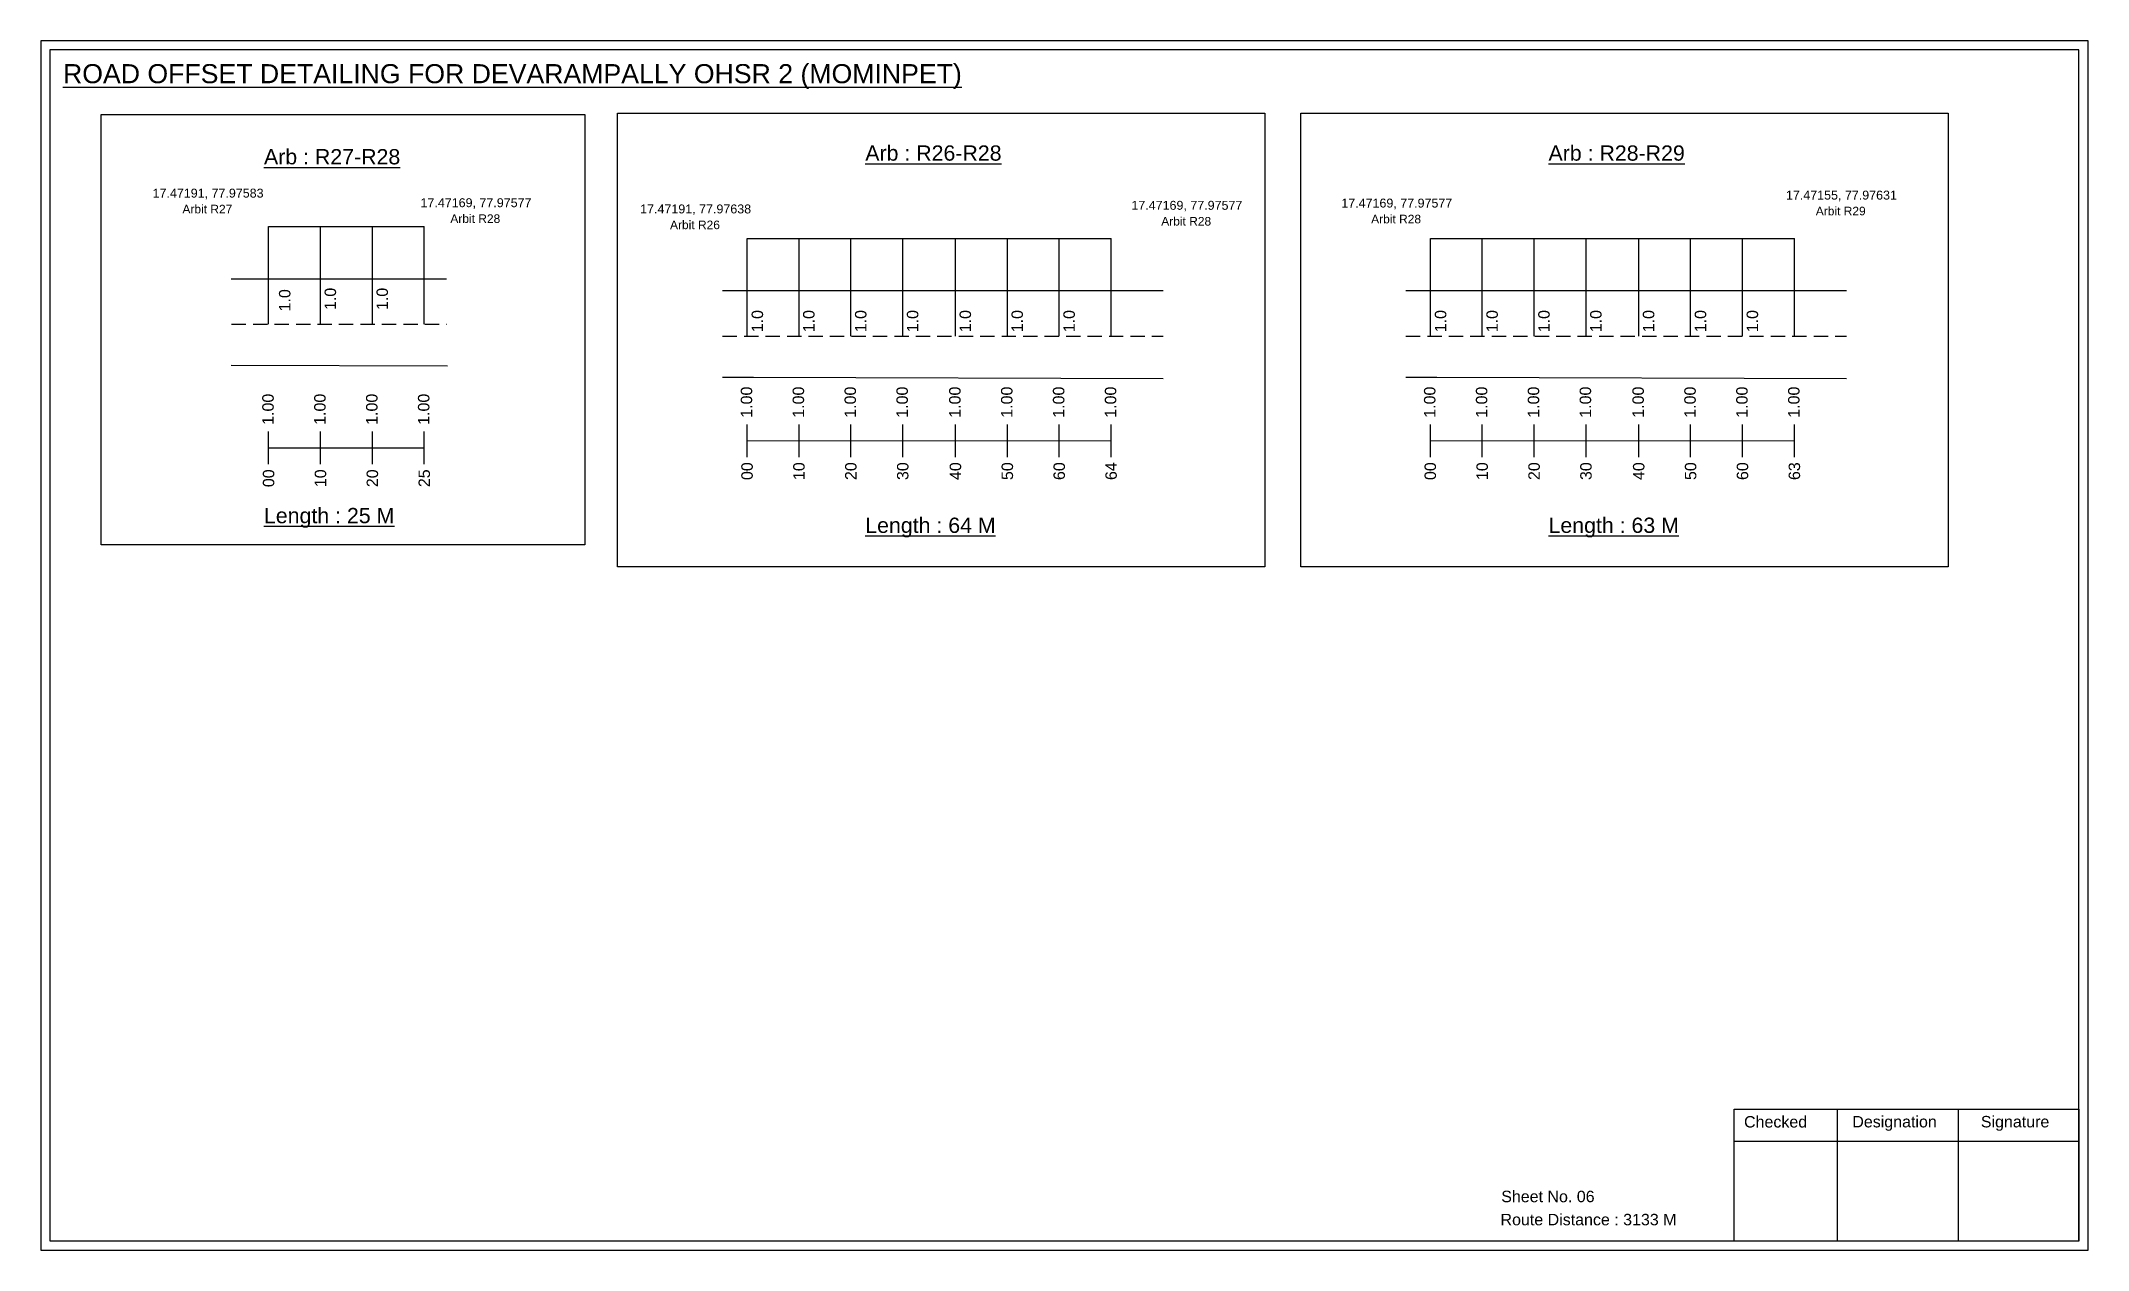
# Model space of a CAD drawing. Header units: inches. Extents: x 774 to 7852, y 198 to 1433.
# Drawn here: x 7315 to 7852, y 276 to 593 of the extents above; entities that cross this region are included whole.
import ezdxf

# ---------------------------------------------------------------- set-up
doc = ezdxf.new("R2010")
doc.units = ezdxf.units.IN
doc.header["$MEASUREMENT"] = 0
doc.linetypes.add('DASHED2', pattern=[0.375, 0.25, -0.125])
doc.layers.add('PDF_Geometry', color=7, linetype='Continuous')
doc.layers.add('PDF_Text', color=5, linetype='Continuous')
doc.styles.add('PDF Arial', font='arial.ttf')
doc.styles.get("Standard").update_dxf_attribs({"font": 'arial.ttf'})

msp = doc.modelspace()

# ---------------------------------------------------------------- texts
at = {"color": 242, "true_color": 0xcd2027}
for s, height, p in [('%%UROAD OFFSET DETAILING FOR DEVARAMPALLY OHSR 2 (MOMINPET)', 5, (7321.1, 581.56)), ('%%UArb : R27-R28', 4, (7373.77, 560.31)), ('%%UArb : R26-R28', 4, (7531.35, 561.27)), ('%%UArb : R28-R29', 4, (7710.4, 561.27)), ('%%ULength : 25 M', 4, (7373.77, 466.31)), ('%%ULength : 64 M', 4, (7531.35, 463.77)), ('%%ULength : 63 M', 4, (7710.4, 463.77))]:
    msp.add_text(s, height=height, dxfattribs=at).set_placement(p)
at = {"color": 5}
for s, height, p in [('17.47191, 77.97583', 2.34, (7344.58, 551.6)), ('17.47155, 77.97631', 2.34, (7772.62, 551.08)), ('Arbit R27', 2.246, (7352.4, 547.47)), ('17.47169, 77.97577', 2.34, (7414.79, 549.09)), ('Arbit R28', 2.246, (7422.61, 544.96)), ('17.47191, 77.97638', 2.34, (7472.35, 547.46)), ('17.47169, 77.97577', 2.34, (7601.09, 548.41)), ('17.47169, 77.97577', 2.34, (7656.1, 548.99)), ('Arbit R28', 2.246, (7663.92, 544.86)), ('Arbit R29', 2.246, (7780.44, 546.96)), ('Arbit R26', 2.246, (7480.18, 543.33)), ('Arbit R28', 2.246, (7608.91, 544.28))]:
    msp.add_text(s, height=height, dxfattribs=at).set_placement(p)
for p in [(7380.7, 521.78), (7392.66, 522.15), (7406.26, 522.15), (7504.56, 516.32), (7518.05, 516.32), (7531.65, 516.32), (7545.25, 516.32), (7559.06, 516.32), (7572.66, 516.32), (7586.26, 516.32), (7683.61, 516.32), (7697.11, 516.32), (7710.71, 516.32), (7724.31, 516.32), (7738.12, 516.32), (7751.72, 516.32), (7765.32, 516.32)]:
    msp.add_text('1.0', height=3, rotation=90).set_placement(p)
at = {"color": 217, "true_color": 0x93278f}
for s, p in [('1.00', (7376.32, 492.07)), ('1.00', (7389.92, 492.07)), ('1.00', (7403.52, 492.07)), ('1.00', (7417.12, 492.07)), ('1.00', (7501.71, 493.93)), ('1.00', (7515.31, 493.93)), ('1.00', (7528.91, 493.93)), ('1.00', (7542.51, 493.93)), ('1.00', (7556.32, 493.93)), ('1.00', (7569.92, 493.93)), ('1.00', (7583.52, 493.93)), ('1.00', (7597.12, 493.93)), ('1.00', (7680.76, 493.93)), ('1.00', (7694.36, 493.93)), ('1.00', (7707.96, 493.93)), ('1.00', (7721.56, 493.93)), ('1.00', (7735.38, 493.93)), ('1.00', (7748.98, 493.93)), ('1.00', (7762.58, 493.93)), ('1.00', (7776.18, 493.93)), ('00', (7376.47, 475.75)), ('10', (7390.07, 475.75)), ('20', (7403.67, 475.75)), ('25', (7417.27, 475.75)), ('00', (7501.86, 477.61)), ('10', (7515.46, 477.61)), ('20', (7529.06, 477.61)), ('30', (7542.66, 477.61)), ('40', (7556.47, 477.61)), ('50', (7570.07, 477.61)), ('60', (7583.67, 477.61)), ('64', (7597.27, 477.61)), ('00', (7680.91, 477.61)), ('10', (7694.51, 477.61)), ('20', (7708.11, 477.61)), ('30', (7721.71, 477.61)), ('40', (7735.53, 477.61)), ('50', (7749.13, 477.61)), ('60', (7762.73, 477.61)), ('63', (7776.33, 477.61))]:
    msp.add_text(s, height=3, rotation=90, dxfattribs=at).set_placement(p)
for s, p in [('Sheet No. 06', (7698.01, 288.45)), ('Route Distance : 3133 M', (7697.82, 282.4))]:
    msp.add_text(s, height=3).set_placement(p)
at = {"layer": 'PDF_Text', "color": 7, "attachment_point": 7, "style": 'PDF Arial'}
for s, insert, char_height in [('Checked', (7761.64, 307.97), 3.001), ('Designation', (7790.01, 307.14), 3.0006), ('Signature', (7823.7, 307.14), 3.001)]:
    msp.add_mtext(s, dxfattribs=dict(at, insert=insert, char_height=char_height))

# ---------------------------------------------------------------- linework, layer by layer
at = {"color": 5}
for p, q in [((7374.99, 544.01), (7415.79, 544.01)), ((7500.38, 540.86), (7595.8, 540.86)), ((7679.44, 540.86), (7774.85, 540.86))]:
    msp.add_line(p, q, dxfattribs=at)
for p, q in [((7374.99, 518.47), (7374.99, 544.01)), ((7388.59, 518.47), (7388.59, 544.01)), ((7402.19, 518.47), (7402.19, 544.01)), ((7415.79, 518.47), (7415.79, 544.01)), ((7500.38, 515.33), (7500.38, 540.86)), ((7513.98, 515.33), (7513.98, 540.86)), ((7527.58, 515.33), (7527.58, 540.86)), ((7541.18, 515.33), (7541.18, 540.86)), ((7555, 515.33), (7555, 540.86)), ((7568.6, 515.33), (7568.6, 540.86)), ((7582.2, 515.33), (7582.2, 540.86)), ((7595.8, 515.33), (7595.8, 540.86)), ((7679.44, 515.33), (7679.44, 540.86)), ((7693.04, 515.33), (7693.04, 540.86)), ((7706.64, 515.33), (7706.64, 540.86)), ((7720.24, 515.33), (7720.24, 540.86)), ((7734.05, 515.33), (7734.05, 540.86)), ((7747.65, 515.33), (7747.65, 540.86)), ((7761.25, 515.33), (7761.25, 540.86)), ((7774.85, 515.33), (7774.85, 540.86)), ((7365.15, 530.36), (7421.64, 530.36)), ((7609.4, 527.21), (7493.97, 527.21)), ((7788.45, 527.21), (7673.03, 527.21)), ((7365.15, 507.67), (7421.86, 507.54)), ((7493.97, 504.52), (7502.03, 504.52)), ((7502.03, 504.52), (7609.4, 504.23)), ((7673.03, 504.52), (7681.09, 504.52)), ((7681.09, 504.52), (7788.45, 504.23))]:
    msp.add_line(p, q)
at = {"linetype": 'DASHED2', "ltscale": 15}
for p, q in [((7365.3, 518.47), (7421.64, 518.47)), ((7493.97, 515.33), (7609.4, 515.33)), ((7673.03, 515.33), (7788.45, 515.33))]:
    msp.add_line(p, q, dxfattribs=at)
at = {"color": 217, "true_color": 0x93278f}
for p, q in [((7374.99, 481.77), (7374.99, 490.33)), ((7388.59, 481.77), (7388.59, 490.33)), ((7402.19, 481.77), (7402.19, 490.33)), ((7415.79, 481.77), (7415.79, 490.33)), ((7500.38, 483.63), (7500.38, 492.19)), ((7513.98, 483.63), (7513.98, 492.19)), ((7527.58, 483.63), (7527.58, 492.19)), ((7541.18, 483.63), (7541.18, 492.19)), ((7555, 483.63), (7555, 492.19)), ((7568.6, 483.63), (7568.6, 492.19)), ((7582.2, 483.63), (7582.2, 492.19)), ((7595.8, 483.63), (7595.8, 492.19)), ((7679.44, 483.63), (7679.44, 492.19)), ((7693.04, 483.63), (7693.04, 492.19)), ((7706.64, 483.63), (7706.64, 492.19)), ((7720.24, 483.63), (7720.24, 492.19)), ((7734.05, 483.63), (7734.05, 492.19)), ((7747.65, 483.63), (7747.65, 492.19)), ((7761.25, 483.63), (7761.25, 492.19)), ((7774.85, 483.63), (7774.85, 492.19)), ((7374.99, 486.04), (7415.79, 486.05)), ((7500.38, 487.9), (7595.8, 487.96)), ((7679.44, 487.9), (7774.85, 487.96))]:
    msp.add_line(p, q, dxfattribs=at)
for points in [[(7331.13, 573.33), (7457.88, 573.33), (7457.88, 460.65), (7331.13, 460.65)], [(7466.45, 573.7), (7636.07, 573.7), (7636.07, 454.87), (7466.45, 454.87)], [(7645.51, 573.7), (7815.13, 573.7), (7815.13, 454.87), (7645.51, 454.87)]]:
    msp.add_lwpolyline(points, close=True)
at = {"layer": 'PDF_Geometry'}
for points in [[(7315.32, 592.63), (7315.32, 275.92), (7851.79, 275.92), (7851.79, 592.63)], [(7317.65, 590.3), (7317.65, 278.34), (7849.37, 278.34), (7849.37, 590.3)]]:
    msp.add_lwpolyline(points, close=True, dxfattribs=at)
at = {"layer": 'PDF_Geometry', "color": 242, "true_color": 0xcc1f26}
msp.add_lwpolyline([(7849.37, 278.25), (7759.03, 278.25), (7759.03, 312.86), (7849.37, 312.86)], close=True, dxfattribs=at)
for points in [[(7786.01, 312.86), (7786.01, 278.25)], [(7817.74, 312.86), (7817.74, 278.25)], [(7759.03, 304.48), (7849.37, 304.48)]]:
    msp.add_lwpolyline(points, dxfattribs=at)

msp.set_redraw_order([(e.dxf.handle, doc.entitydb.next_handle()) for e in msp.query("TEXT MTEXT ATTDEF DIMENSION ARC_DIMENSION")])  # texts and dimensions are drawn at this point

doc.saveas('drawing.dxf')
